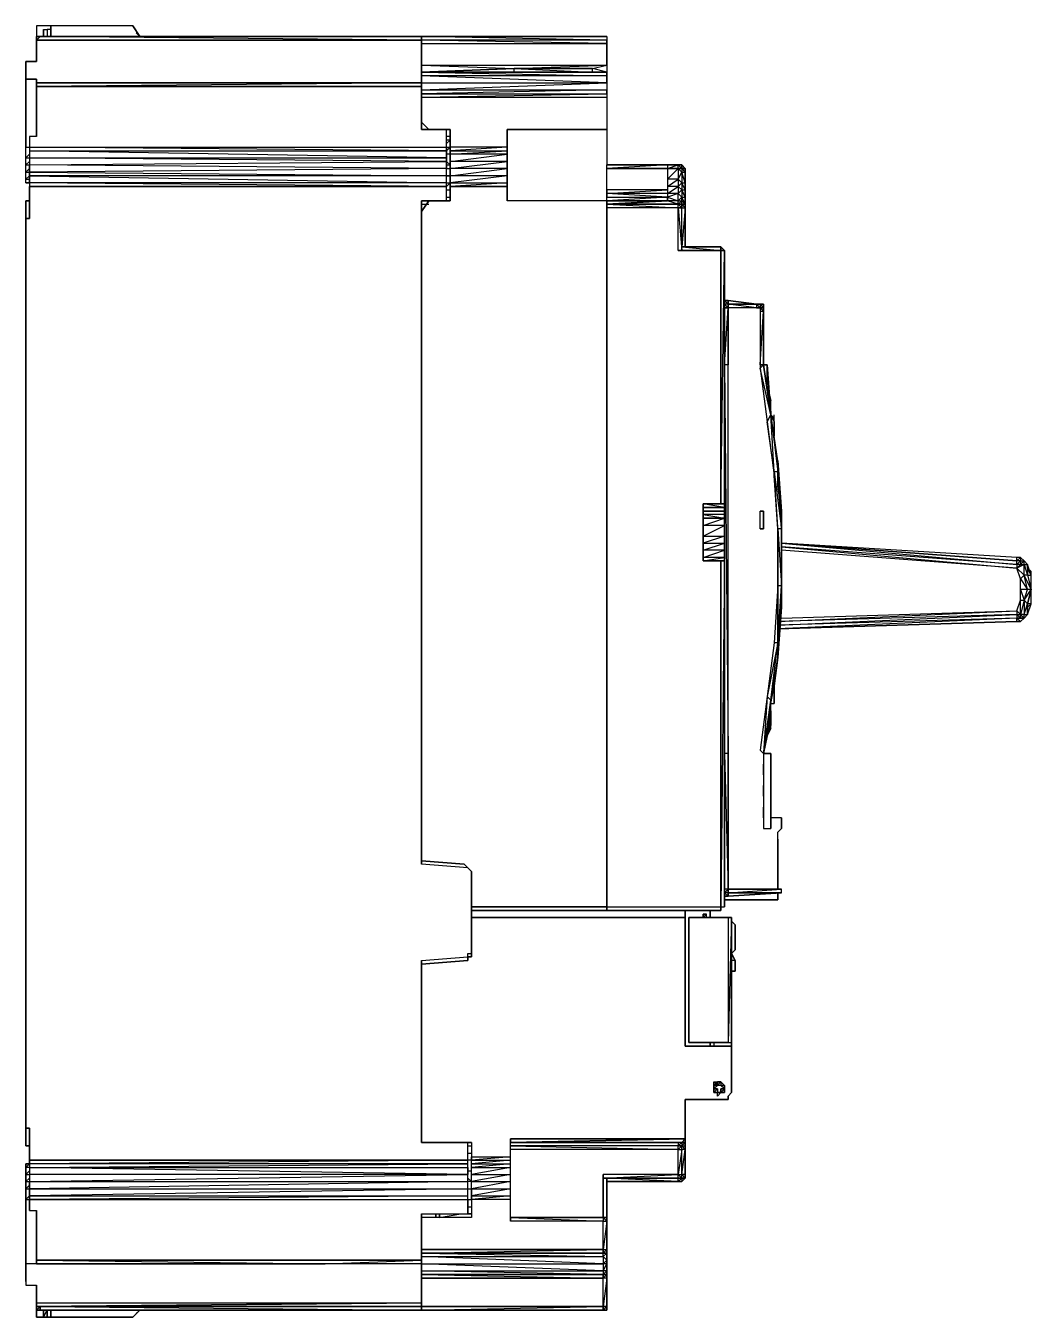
# Model space of a CAD drawing. Extents: x 0 to 125, y 0 to 161.
import ezdxf

# ---------------------------------------------------------------- set-up
doc = ezdxf.new("R2010")
doc.units = 0

# ---------------------------------------------------------------- blocks, each defined once
blk = doc.blocks.new('cvs-2')
at = {"flags": 128}
for points in [[(-24184.15, 27772.13), (-24184.15, 27772.58), (-24185.93, 27772.58), (-24185.93, 27771.24), (-24185.04, 27771.24), (-24185.04, 27772.13), (-24184.6, 27772.13)], [(-24173.94, 27772.58), (-24184.15, 27772.58), (-24185.93, 27772.58), (-24185.93, 27771.24), (-24185.93, 27770.8), (-24185.93, 27770.36)], [(-24173.94, 27772.58), (-24184.15, 27772.58), (-24184.15, 27772.13), (-24184.6, 27772.13), (-24184.6, 27771.24)], [(-24185.49, 27771.24), (-24185.93, 27770.8), (-24185.49, 27771.24), (-24185.93, 27771.24), (-24185.93, 27770.8), (-24185.93, 27768.14), (-24187.26, 27768.14), (-24187.26, 27765.91), (-24185.93, 27765.91), (-24185.93, 27765.47), (-24185.93, 27765.03), (-24185.93, 27758.78)], [(-24137.93, 27771.24), (-24137.93, 27759.67), (-24137.04, 27759.67), (-24137.93, 27759.67), (-24137.93, 27765.03), (-24185.93, 27765.03), (-24185.93, 27758.78), (-24186.82, 27758.78), (-24186.82, 27757.45), (-24186.82, 27757), (-24186.82, 27756.11), (-24186.82, 27755.23), (-24186.82, 27754.34), (-24186.82, 27753.89), (-24186.82, 27753), (-24186.82, 27752.56), (-24186.82, 27748.56), (-24186.82, 27752.56), (-24161.05, 27752.56)], [(-24185.93, 27770.8), (-24137.93, 27770.8), (-24185.49, 27771.24)], [(-24185.93, 27770.36), (-24185.93, 27770.8), (-24185.93, 27771.24)], [(-24137.93, 27770.8), (-24137.93, 27771.24), (-24185.49, 27771.24), (-24137.93, 27771.24), (-24185.49, 27771.24), (-24137.93, 27771.24), (-24185.49, 27771.24)], [(-24137.93, 27770.36), (-24137.93, 27767.69), (-24114.83, 27767.69), (-24114.83, 27770.36), (-24114.83, 27770.8), (-24137.93, 27770.8), (-24137.93, 27771.24), (-24114.83, 27771.24), (-24114.83, 27770.8), (-24114.83, 27770.36), (-24114.83, 27767.69), (-24114.83, 27766.8), (-24114.83, 27766.36), (-24114.83, 27765.47), (-24114.83, 27764.58), (-24114.83, 27764.11), (-24114.83, 27763.67), (-24114.83, 27759.67), (-24114.83, 27755.23)], [(-24137.93, 27771.24), (-24137.93, 27770.8), (-24137.93, 27770.36), (-24137.93, 27767.69), (-24137.93, 27766.8), (-24126.38, 27767.25)], [(-24173.94, 27765.47), (-24185.93, 27765.47), (-24185.93, 27765.91), (-24187.26, 27765.91), (-24187.26, 27768.14), (-24185.93, 27768.14), (-24185.93, 27770.8), (-24137.93, 27770.8), (-24185.93, 27770.8)], [(-24137.93, 27770.8), (-24137.93, 27765.47), (-24149.95, 27765.47), (-24161.94, 27765.47), (-24185.93, 27765.47), (-24173.94, 27765.47), (-24161.94, 27765.47)], [(-24137.93, 27767.69), (-24126.38, 27767.25), (-24114.83, 27767.69)], [(-24137.93, 27767.69), (-24137.93, 27766.8)], [(-24126.38, 27767.25), (-24116.6, 27767.25), (-24114.83, 27767.69), (-24114.83, 27766.8), (-24116.6, 27767.25)], [(-24187.26, 27753), (-24187.26, 27753.45), (-24187.26, 27754.34), (-24187.26, 27755.23), (-24187.26, 27756.11), (-24187.26, 27757.45), (-24187.26, 27766.8), (-24187.26, 27767.25)], [(-24187.26, 27767.25), (-24187.26, 27766.8), (-24187.26, 27757.45)], [(-24137.93, 27766.8), (-24114.83, 27766.36), (-24114.83, 27766.8), (-24116.6, 27766.8), (-24126.38, 27766.8), (-24126.38, 27767.25)], [(-24114.83, 27765.47), (-24114.83, 27766.36), (-24137.93, 27766.36), (-24137.93, 27766.8), (-24137.93, 27766.36), (-24137.93, 27765.47), (-24137.93, 27764.58), (-24114.83, 27765.47), (-24114.83, 27764.58)], [(-24126.38, 27767.25), (-24116.6, 27767.25)], [(-24185.93, 27765.03), (-24137.93, 27765.03), (-24137.93, 27765.47)], [(-24149.95, 27765.47), (-24185.93, 27765.47), (-24137.93, 27765.47)], [(-24137.93, 27765.47), (-24137.93, 27764.58), (-24137.93, 27764.11)], [(-24137.93, 27764.11), (-24114.83, 27764.11), (-24114.83, 27764.58)], [(-24137.93, 27760.56), (-24137.93, 27763.67), (-24114.83, 27763.67)], [(-24186.82, 27629.82), (-24187.26, 27629.37), (-24187.26, 27630.26), (-24187.26, 27630.71), (-24186.82, 27630.71), (-24187.26, 27630.71), (-24186.82, 27630.71), (-24187.26, 27630.71), (-24187.26, 27630.26), (-24186.82, 27630.71), (-24186.82, 27630.26), (-24132.15, 27630.71), (-24186.82, 27630.71), (-24186.82, 27631.15), (-24132.15, 27631.15), (-24186.82, 27631.15), (-24186.82, 27635.15), (-24187.26, 27635.15), (-24187.26, 27632.93), (-24186.82, 27632.93), (-24187.26, 27632.93), (-24187.26, 27635.15), (-24187.26, 27692.06), (-24187.26, 27716.97), (-24187.26, 27748.56), (-24186.82, 27748.56), (-24187.26, 27748.56), (-24187.26, 27750.78), (-24186.82, 27750.78), (-24187.26, 27750.78), (-24187.26, 27748.56), (-24187.26, 27716.97), (-24187.26, 27692.06), (-24187.26, 27635.15), (-24186.82, 27635.15), (-24186.82, 27631.15), (-24132.15, 27631.15), (-24132.15, 27633.37), (-24136.15, 27633.37), (-24137.93, 27633.37), (-24137.93, 27656.05), (-24132.15, 27656.5), (-24132.15, 27656.94), (-24131.71, 27656.94), (-24131.71, 27667.16), (-24132.15, 27667.6), (-24137.93, 27668.05), (-24137.93, 27750.78), (-24137.93, 27749.45), (-24137.93, 27668.49), (-24137.93, 27668.05), (-24137.93, 27668.49), (-24132.6, 27668.05), (-24137.93, 27668.49), (-24137.93, 27749.45), (-24137.04, 27750.78), (-24134.37, 27750.78), (-24134.37, 27752.56), (-24127.26, 27752.56), (-24127.26, 27753), (-24134.37, 27752.56), (-24134.37, 27753), (-24127.26, 27753), (-24127.26, 27753.89), (-24134.37, 27753.89), (-24127.26, 27754.78), (-24127.26, 27753.89), (-24127.26, 27754.78), (-24134.37, 27754.78), (-24127.26, 27755.67), (-24127.26, 27754.78), (-24127.26, 27755.67), (-24134.37, 27755.67), (-24127.26, 27756.56), (-24127.26, 27755.67), (-24127.26, 27756.56), (-24134.37, 27756.56), (-24127.26, 27757), (-24127.26, 27756.56), (-24127.26, 27757), (-24127.26, 27757.45), (-24127.26, 27759.67), (-24127.26, 27750.78), (-24127.26, 27752.56), (-24134.37, 27752.56), (-24127.26, 27752.56), (-24127.26, 27753), (-24127.26, 27753.89), (-24134.37, 27753), (-24134.37, 27753.89), (-24134.37, 27754.78), (-24134.37, 27755.67), (-24134.37, 27756.56), (-24134.37, 27757), (-24127.26, 27757), (-24127.26, 27757.45), (-24134.37, 27757), (-24134.37, 27757.45), (-24134.37, 27757), (-24134.37, 27756.56), (-24134.82, 27756.56)], [(-24137.93, 27760.56), (-24137.04, 27759.67), (-24134.37, 27759.67), (-24134.37, 27757.45)], [(-24137.93, 27750.78), (-24134.82, 27750.78), (-24136.15, 27750.78), (-24134.82, 27750.78), (-24134.82, 27752.56), (-24134.82, 27753), (-24134.82, 27753.89), (-24134.82, 27754.78), (-24134.82, 27755.67), (-24134.82, 27756.11), (-24134.82, 27757), (-24134.82, 27757.45), (-24134.82, 27759.67)], [(-24134.82, 27757.45), (-24134.82, 27759.67), (-24136.15, 27759.67)], [(-24127.26, 27759.67), (-24114.83, 27759.67), (-24114.83, 27755.23)], [(-24186.82, 27758.78), (-24186.82, 27757.45)], [(-24134.37, 27758.78), (-24134.82, 27758.78)], [(-24134.82, 27757.89), (-24134.37, 27758.34), (-24134.82, 27758.34)], [(-24186.82, 27756.56), (-24187.26, 27756.11), (-24187.26, 27757.45), (-24186.82, 27757.45)], [(-24186.82, 27757.45), (-24186.82, 27757)], [(-24186.82, 27757), (-24186.82, 27756.11)], [(-24134.82, 27757.45), (-24134.37, 27757.45), (-24134.82, 27757)], [(-24134.37, 27756.56), (-24134.37, 27755.67), (-24134.37, 27754.78), (-24134.37, 27753.89), (-24134.37, 27753), (-24134.37, 27752.56), (-24134.37, 27750.78)], [(-24186.82, 27755.67), (-24187.26, 27755.23), (-24187.26, 27756.11), (-24186.82, 27756.11)], [(-24186.82, 27754.78), (-24187.26, 27754.34), (-24187.26, 27755.23), (-24186.82, 27755.23)], [(-24186.82, 27756.11), (-24186.82, 27755.23)], [(-24186.82, 27753.89), (-24186.82, 27754.34), (-24134.82, 27753.89), (-24134.82, 27754.78), (-24186.82, 27754.34), (-24186.82, 27755.23)], [(-24134.82, 27755.23), (-24134.37, 27755.23), (-24134.82, 27755.67)], [(-24114.83, 27662.27), (-24114.83, 27662.72), (-24114.83, 27749.89), (-24114.83, 27750.34), (-24114.83, 27750.78), (-24114.83, 27751.23), (-24114.83, 27751.67), (-24114.83, 27752.12), (-24114.83, 27754.78), (-24114.83, 27755.23), (-24107.27, 27755.23), (-24114.83, 27754.78)], [(-24107.27, 27752.12), (-24114.83, 27752.12), (-24114.83, 27754.78), (-24114.83, 27755.23), (-24107.27, 27755.23), (-24114.83, 27755.23)], [(-24107.27, 27755.23), (-24107.27, 27754.78), (-24107.27, 27753.45), (-24107.27, 27752.56), (-24107.27, 27751.67), (-24107.27, 27751.23), (-24107.27, 27750.78)], [(-24107.27, 27754.78), (-24105.94, 27754.78), (-24105.94, 27755.23)], [(-24105.05, 27745.01), (-24100.61, 27745.01), (-24105.5, 27745.01), (-24100.61, 27744.56), (-24105.94, 27744.56), (-24105.5, 27744.56), (-24105.5, 27745.01), (-24105.5, 27749.89), (-24105.05, 27749.89), (-24105.5, 27745.01), (-24105.05, 27745.01), (-24105.05, 27749.89), (-24105.05, 27745.01), (-24105.05, 27749.89), (-24105.05, 27750.34), (-24105.05, 27750.78), (-24105.05, 27751.67), (-24105.05, 27752.56), (-24105.05, 27753.45), (-24105.05, 27754.34), (-24105.05, 27754.78), (-24105.5, 27755.23)], [(-24105.05, 27754.34), (-24105.5, 27754.78), (-24105.5, 27755.23)], [(-24105.5, 27754.78), (-24105.5, 27755.23)], [(-24105.05, 27754.78), (-24105.5, 27755.23)], [(-24186.82, 27753.89), (-24187.26, 27753.45), (-24187.26, 27754.34), (-24186.82, 27754.34)], [(-24187.26, 27753), (-24187.26, 27753.45), (-24186.82, 27753.45)], [(-24134.82, 27752.56), (-24134.82, 27753), (-24186.82, 27753), (-24186.82, 27753.89)], [(-24134.82, 27754.78), (-24134.37, 27754.78)], [(-24107.27, 27754.78), (-24107.27, 27753.45), (-24105.94, 27754.78), (-24105.94, 27753.45), (-24107.27, 27753.45), (-24107.27, 27752.56), (-24105.94, 27753.45), (-24105.94, 27752.56), (-24107.27, 27752.56), (-24107.27, 27751.67), (-24114.83, 27751.67), (-24107.27, 27752.12)], [(-24105.05, 27754.34), (-24105.05, 27753), (-24105.5, 27754.34), (-24105.05, 27754.34), (-24105.5, 27754.78), (-24105.94, 27754.78)], [(-24105.05, 27754.34), (-24105.05, 27754.78)], [(-24161.05, 27752.56), (-24186.82, 27752.56)], [(-24136.15, 27633.37), (-24137.93, 27633.37), (-24137.93, 27656.05), (-24132.15, 27656.5), (-24132.15, 27656.94), (-24131.71, 27656.94), (-24131.71, 27667.16), (-24132.15, 27667.6), (-24137.93, 27668.05), (-24137.93, 27750.78), (-24134.82, 27750.78), (-24134.82, 27752.56)], [(-24134.82, 27753), (-24134.37, 27753), (-24134.82, 27752.56)], [(-24134.82, 27752.12), (-24134.37, 27752.12)], [(-24114.83, 27750.78), (-24114.83, 27662.72), (-24114.83, 27662.27), (-24131.71, 27662.27), (-24131.71, 27662.72), (-24131.71, 27667.16), (-24131.71, 27662.72), (-24114.83, 27662.72), (-24114.83, 27750.78), (-24127.26, 27750.78), (-24127.26, 27752.56)], [(-24114.83, 27752.12), (-24114.83, 27751.67)], [(-24107.27, 27751.23), (-24114.83, 27751.67), (-24114.83, 27751.23)], [(-24107.27, 27751.67), (-24105.94, 27752.56), (-24105.94, 27751.67), (-24107.27, 27751.67), (-24107.27, 27751.23)], [(-24134.37, 27750.78), (-24137.04, 27750.78), (-24137.93, 27749.45)], [(-24137.93, 27750.34), (-24137.04, 27750.34)], [(-24134.82, 27751.23), (-24134.37, 27751.23)], [(-24114.83, 27750.78), (-24127.26, 27750.78)], [(-24105.94, 27749.89), (-24105.94, 27750.34), (-24114.83, 27750.34)], [(-24114.83, 27749.89), (-24114.83, 27750.34), (-24105.94, 27749.89), (-24105.5, 27749.89), (-24105.5, 27750.34)], [(-24105.94, 27750.34), (-24105.94, 27750.78), (-24107.27, 27750.78), (-24107.27, 27751.23)], [(-24105.5, 27750.78), (-24105.05, 27750.34), (-24105.5, 27751.23), (-24105.05, 27751.23), (-24105.05, 27750.34)], [(-24105.5, 27750.34), (-24105.05, 27750.34), (-24105.05, 27749.89), (-24105.05, 27745.01)], [(-24105.94, 27744.56), (-24105.94, 27749.89), (-24114.83, 27749.89), (-24114.83, 27662.72)], [(-24114.83, 27662.27), (-24114.83, 27662.72), (-24100.61, 27662.72), (-24100.61, 27705.86), (-24102.83, 27705.86), (-24102.83, 27712.97), (-24100.61, 27712.97), (-24100.61, 27744.56)], [(-24102.83, 27705.86), (-24100.61, 27705.86), (-24100.17, 27705.86), (-24100.17, 27712.97), (-24100.17, 27744.56), (-24100.61, 27745.01), (-24100.61, 27744.56), (-24100.61, 27745.01), (-24105.05, 27745.01), (-24100.61, 27745.01), (-24105.05, 27745.01), (-24100.61, 27745.01), (-24100.17, 27744.56), (-24100.61, 27744.56)], [(-24099.72, 27737.87), (-24099.72, 27738.32), (-24100.17, 27738.32)], [(-24100.17, 27730.32), (-24100.17, 27737.43)], [(-24096.17, 27737.87), (-24099.72, 27737.87), (-24096.17, 27737.87), (-24099.72, 27738.32), (-24096.17, 27737.87), (-24095.72, 27737.87), (-24096.17, 27737.87), (-24095.72, 27737.87), (-24095.72, 27737.43)], [(-24096.17, 27737.43), (-24099.72, 27737.43)], [(-24095.72, 27737.43), (-24096.17, 27737.87), (-24095.72, 27737.87)], [(-24095.28, 27737.43), (-24095.72, 27737.87)], [(-24095.28, 27737.43), (-24095.28, 27736.99)], [(-24095.72, 27736.99), (-24095.72, 27730.32), (-24095.72, 27729.88), (-24094.84, 27723.21), (-24093.95, 27716.52), (-24093.5, 27709.42), (-24093.5, 27702.75), (-24093.95, 27695.64), (-24094.84, 27688.95), (-24095.72, 27682.29), (-24095.28, 27681.85), (-24095.28, 27672.52)], [(-24095.28, 27730.32), (-24095.72, 27730.32), (-24095.28, 27736.99)], [(-24099.72, 27664.5), (-24099.72, 27664.94), (-24099.72, 27664.5), (-24100.17, 27664.5), (-24099.72, 27664.94), (-24100.17, 27664.94), (-24100.17, 27681.85), (-24099.72, 27664.94), (-24099.72, 27681.85), (-24100.17, 27681.85), (-24100.17, 27730.32), (-24100.17, 27718.33)], [(-24093.5, 27702.75), (-24093.5, 27709.42), (-24093.5, 27709.86), (-24093.95, 27716.52), (-24093.95, 27716.97), (-24094.84, 27723.21), (-24094.39, 27724.1), (-24095.72, 27729.88)], [(-24094.39, 27724.1), (-24095.28, 27730.32)], [(-24094.39, 27724.1), (-24094.84, 27727.66), (-24094.84, 27730.32)], [(-24094.39, 27724.1), (-24094.84, 27730.32)], [(-24094.39, 27724.55), (-24094.39, 27725.88)], [(-24094.39, 27724.1), (-24094.39, 27724.55)], [(-24093.95, 27723.66), (-24094.39, 27724.1), (-24093.95, 27723.21)], [(-24093.5, 27716.97), (-24093.5, 27718.33), (-24094.39, 27724.1)], [(-24093.95, 27721.88), (-24093.95, 27723.21), (-24093.95, 27724.1)], [(-24093.5, 27718.33), (-24093.95, 27721.44), (-24093.95, 27723.21), (-24093.95, 27721.88)], [(-24102.83, 27712.53), (-24100.17, 27712.53), (-24100.17, 27712.97)], [(-24102.83, 27708.08), (-24102.83, 27707.2), (-24100.17, 27708.08), (-24100.17, 27707.2), (-24102.83, 27707.2), (-24102.83, 27706.31), (-24100.17, 27707.2), (-24100.17, 27706.31), (-24102.83, 27706.31), (-24102.83, 27705.86), (-24100.17, 27706.31), (-24100.17, 27705.86), (-24102.83, 27705.86), (-24102.83, 27712.97)], [(-24100.17, 27711.64), (-24100.17, 27712.08), (-24102.83, 27712.08), (-24100.17, 27712.08), (-24100.17, 27712.53), (-24102.83, 27712.53), (-24100.17, 27712.53)], [(-24102.83, 27712.08), (-24100.17, 27712.08)], [(-24095.72, 27709.86), (-24095.72, 27712.08)], [(-24095.28, 27712.08), (-24095.28, 27709.86)], [(-24095.28, 27709.86), (-24095.28, 27712.08)], [(-24102.83, 27705.86), (-24102.83, 27706.31), (-24102.83, 27707.2), (-24102.83, 27708.08), (-24102.83, 27708.97), (-24102.83, 27709.42), (-24102.83, 27709.86), (-24102.83, 27710.75), (-24102.83, 27711.19)], [(-24102.83, 27708.97), (-24100.17, 27708.97), (-24100.17, 27710.3)], [(-24100.17, 27710.3), (-24100.17, 27711.19)], [(-24062.82, 27705.86), (-24063.27, 27706.31), (-24063.71, 27706.31), (-24093.06, 27708.08), (-24063.71, 27705.42), (-24093.06, 27707.64), (-24063.71, 27704.97), (-24093.06, 27707.2)], [(-24063.27, 27706.31), (-24063.71, 27706.31), (-24093.06, 27708.08)], [(-24114.83, 27662.72), (-24100.61, 27662.72), (-24100.17, 27662.72), (-24100.17, 27705.86), (-24100.17, 27662.72)], [(-24100.17, 27705.86), (-24100.61, 27705.86)], [(-24063.71, 27705.42), (-24063.71, 27705.86), (-24063.71, 27706.31)], [(-24063.27, 27705.86), (-24063.71, 27705.86), (-24063.27, 27706.31), (-24063.27, 27705.86), (-24062.82, 27705.86), (-24063.27, 27706.31), (-24062.82, 27705.86)], [(-24063.71, 27705.42), (-24063.27, 27705.86), (-24063.27, 27705.42), (-24062.82, 27705.42), (-24063.71, 27704.97), (-24062.82, 27704.09), (-24062.82, 27705.42), (-24062.38, 27705.42), (-24062.82, 27705.86)], [(-24062.82, 27700.98), (-24062.38, 27702.31), (-24062.82, 27704.09), (-24063.27, 27703.64), (-24062.38, 27702.31), (-24063.27, 27702.31), (-24062.82, 27700.98), (-24062.82, 27699.2), (-24063.27, 27699.2), (-24063.27, 27698.75), (-24062.82, 27698.75), (-24063.71, 27698.75), (-24063.27, 27698.75), (-24063.71, 27699.2), (-24063.27, 27699.2), (-24063.71, 27699.64), (-24063.27, 27700.98), (-24063.27, 27702.31), (-24063.27, 27703.64), (-24063.71, 27704.97)], [(-24063.27, 27698.75), (-24063.27, 27699.2), (-24062.82, 27698.75), (-24063.27, 27698.31), (-24062.82, 27698.75), (-24062.82, 27699.2), (-24062.38, 27699.2), (-24062.38, 27699.64), (-24062.38, 27700.09), (-24061.93, 27700.53), (-24061.93, 27701.86), (-24061.93, 27702.31), (-24061.93, 27702.75), (-24061.93, 27704.09), (-24061.93, 27704.53), (-24062.38, 27704.97), (-24062.38, 27705.42)], [(-24062.38, 27704.09), (-24061.93, 27704.09), (-24062.38, 27705.42), (-24062.38, 27704.09), (-24061.93, 27702.31), (-24062.38, 27700.53)], [(-24062.38, 27699.2), (-24062.38, 27700.09), (-24061.93, 27700.53), (-24061.93, 27702.31), (-24061.93, 27704.09), (-24062.38, 27704.97), (-24062.38, 27705.42)], [(-24062.38, 27700.53), (-24061.93, 27702.31), (-24062.82, 27704.09)], [(-24061.93, 27700.53), (-24061.93, 27700.98), (-24061.93, 27701.86), (-24061.93, 27702.31), (-24061.93, 27702.75), (-24061.93, 27703.64), (-24061.93, 27704.09), (-24061.93, 27704.53)], [(-24093.5, 27695.64), (-24093.5, 27702.75), (-24093.5, 27695.64), (-24093.5, 27693.84), (-24094.39, 27688.51), (-24093.5, 27695.64), (-24093.95, 27695.64)], [(-24062.82, 27699.2), (-24062.38, 27700.53), (-24062.82, 27700.98), (-24061.93, 27702.31), (-24062.38, 27702.31)], [(-24063.71, 27698.31), (-24063.71, 27698.75), (-24093.5, 27697.42)], [(-24093.06, 27698.75), (-24063.71, 27699.64), (-24063.27, 27699.2)], [(-24063.71, 27698.75), (-24063.27, 27698.31), (-24063.71, 27698.31), (-24063.27, 27698.31), (-24062.82, 27698.75), (-24062.38, 27699.2), (-24062.38, 27699.64)], [(-24094.39, 27688.51), (-24093.5, 27695.64), (-24094.84, 27688.95)], [(-24094.39, 27686.73), (-24094.39, 27687.18), (-24094.39, 27687.62), (-24094.39, 27688.07), (-24093.5, 27693.84), (-24093.95, 27690.29)], [(-24094.39, 27685.4), (-24094.84, 27684.07), (-24094.39, 27684.96), (-24094.84, 27684.07), (-24094.84, 27684.96), (-24094.84, 27684.07), (-24094.39, 27688.07), (-24093.95, 27690.29), (-24093.95, 27688.07)], [(-24094.39, 27687.18), (-24094.39, 27687.62), (-24094.39, 27688.07), (-24093.95, 27688.07), (-24093.95, 27688.51)], [(-24094.39, 27685.85), (-24094.84, 27684.07), (-24094.39, 27686.73), (-24094.84, 27684.07)], [(-24094.84, 27684.96), (-24094.39, 27684.96), (-24094.39, 27685.4), (-24094.39, 27685.85), (-24094.39, 27686.73)], [(-24094.39, 27684.96), (-24094.84, 27684.96)], [(-24099.72, 27681.85), (-24100.17, 27681.85)], [(-24099.72, 27681.85), (-24099.72, 27673.41)], [(-24095.72, 27682.29), (-24095.28, 27681.85), (-24094.39, 27681.85)], [(-24095.28, 27680.07), (-24095.28, 27680.51), (-24095.28, 27679.18)], [(-24095.28, 27676.52), (-24095.28, 27677.85)], [(-24093.06, 27664.94), (-24093.5, 27664.94), (-24093.5, 27672.05), (-24093.06, 27672.52), (-24093.06, 27673.85), (-24093.5, 27673.85), (-24094.39, 27673.85), (-24094.39, 27672.52)], [(-24093.06, 27673.85), (-24093.5, 27673.85), (-24094.39, 27673.85)], [(-24093.06, 27672.52), (-24093.06, 27673.85)], [(-24095.28, 27672.52), (-24094.39, 27672.52)], [(-24093.06, 27664.94), (-24093.5, 27664.94), (-24093.5, 27672.05), (-24093.06, 27672.52)], [(-24100.17, 27663.61), (-24100.17, 27664.05), (-24099.72, 27664.05), (-24093.06, 27664.5), (-24093.06, 27664.94)], [(-24093.06, 27664.5), (-24099.72, 27664.5), (-24093.06, 27664.94)], [(-24099.72, 27664.94), (-24099.72, 27664.5), (-24099.72, 27664.05)], [(-24093.06, 27664.5), (-24093.06, 27664.94)], [(-24100.17, 27663.61), (-24100.17, 27664.05), (-24100.17, 27664.5)], [(-24099.72, 27664.05), (-24093.06, 27664.5)], [(-24137.04, 27633.37), (-24137.93, 27633.37), (-24137.93, 27655.61), (-24137.93, 27656.05), (-24137.93, 27655.61), (-24132.15, 27656.05), (-24132.15, 27656.5), (-24131.71, 27656.5), (-24131.71, 27661.39), (-24131.71, 27662.27), (-24131.71, 27661.39), (-24105.05, 27661.39), (-24105.05, 27662.27), (-24105.05, 27645.37), (-24105.05, 27661.39)], [(-24102.83, 27661.39), (-24102.83, 27661.83), (-24102.39, 27661.83)], [(-24102.83, 27661.39), (-24102.83, 27661.83), (-24102.83, 27661.39), (-24102.39, 27661.83)], [(-24102.39, 27661.39), (-24102.39, 27661.83), (-24102.83, 27661.83)], [(-24100.61, 27662.72), (-24100.61, 27662.27)], [(-24105.05, 27661.39), (-24131.71, 27661.39), (-24131.71, 27656.5), (-24132.15, 27656.5), (-24132.15, 27656.05)], [(-24104.61, 27645.81), (-24099.72, 27645.81), (-24099.28, 27645.81), (-24099.28, 27661.39), (-24099.72, 27661.39)], [(-24104.61, 27661.39), (-24099.72, 27661.39)], [(-24104.61, 27661.39), (-24104.61, 27645.81)], [(-24099.28, 27661.39), (-24099.72, 27661.39)], [(-24099.28, 27661.39), (-24099.28, 27660.05), (-24099.28, 27659.61), (-24099.28, 27658.28), (-24099.28, 27657.83), (-24099.28, 27656.5)], [(-24099.28, 27656.5), (-24099.28, 27656.94), (-24099.28, 27656.05), (-24099.28, 27654.28)], [(-24132.15, 27656.05), (-24137.93, 27655.61)], [(-24137.93, 27655.61), (-24137.93, 27633.37), (-24131.71, 27633.37), (-24131.71, 27631.59), (-24126.82, 27631.59), (-24126.82, 27633.82), (-24105.05, 27633.82), (-24105.05, 27638.7)], [(-24099.28, 27656.05), (-24099.28, 27654.28), (-24099.28, 27654.72)], [(-24099.28, 27654.72), (-24099.28, 27656.05)], [(-24099.28, 27654.72), (-24099.28, 27656.05)], [(-24099.28, 27654.28), (-24099.28, 27654.72)], [(-24099.28, 27654.28), (-24099.28, 27645.81), (-24099.28, 27645.37)], [(-24101.5, 27645.81), (-24101.5, 27645.37)], [(-24101.5, 27645.81), (-24101.5, 27645.37)], [(-24100.17, 27639.59), (-24100.61, 27639.59), (-24101.05, 27639.15), (-24101.05, 27639.59), (-24101.5, 27639.59), (-24101.5, 27640.04), (-24101.5, 27640.48), (-24101.05, 27640.92), (-24100.61, 27640.92), (-24100.17, 27640.48), (-24100.17, 27640.04), (-24100.17, 27640.48), (-24100.61, 27640.92)], [(-24101.5, 27640.04), (-24101.5, 27640.48), (-24101.05, 27640.92), (-24100.61, 27640.92), (-24100.17, 27640.48), (-24100.17, 27640.04)], [(-24101.5, 27640.48), (-24101.5, 27640.92), (-24101.05, 27640.92), (-24100.61, 27640.92), (-24100.17, 27640.48), (-24100.17, 27640.04), (-24100.17, 27640.48), (-24100.61, 27640.48)], [(-24101.05, 27639.59), (-24100.61, 27639.59), (-24100.61, 27640.04), (-24100.17, 27640.04), (-24100.61, 27640.48), (-24101.05, 27640.48), (-24100.61, 27640.92), (-24101.05, 27640.92), (-24101.05, 27640.48), (-24101.5, 27640.48), (-24101.5, 27640.04), (-24101.5, 27639.59), (-24101.05, 27639.59), (-24100.61, 27639.59), (-24100.17, 27639.59), (-24100.17, 27640.04)], [(-24100.17, 27639.59), (-24100.61, 27639.59), (-24101.05, 27639.15), (-24101.05, 27639.59), (-24101.5, 27639.59), (-24101.5, 27640.04)], [(-24101.5, 27640.04), (-24101.5, 27639.59)], [(-24100.17, 27640.48), (-24100.17, 27640.04), (-24100.61, 27640.04), (-24100.61, 27639.59)], [(-24100.61, 27639.59), (-24100.17, 27640.04), (-24100.17, 27639.59)], [(-24186.82, 27624.9), (-24186.82, 27626.26), (-24132.15, 27626.26), (-24132.15, 27626.71), (-24132.15, 27627.6), (-24132.15, 27628.49), (-24132.15, 27629.37), (-24132.15, 27630.26), (-24132.15, 27630.71), (-24132.15, 27631.15), (-24132.15, 27633.37)], [(-24137.04, 27633.37), (-24137.93, 27633.37), (-24131.71, 27633.37), (-24132.15, 27633.37)], [(-24136.15, 27633.37), (-24135.71, 27633.37)], [(-24135.71, 27633.37), (-24136.15, 27633.37)], [(-24132.15, 27632.93), (-24131.71, 27632.93)], [(-24131.71, 27633.37), (-24131.71, 27631.59), (-24131.71, 27631.15)], [(-24126.82, 27626.26), (-24126.82, 27626.71), (-24126.82, 27627.6), (-24126.82, 27628.49), (-24126.82, 27629.37), (-24126.82, 27630.26), (-24126.82, 27630.71), (-24126.82, 27631.15), (-24126.82, 27631.59), (-24126.82, 27633.82)], [(-24126.82, 27633.37), (-24105.5, 27633.37)], [(-24126.82, 27633.37), (-24105.94, 27633.37), (-24105.5, 27633.37)], [(-24126.82, 27633.37), (-24105.94, 27633.37), (-24105.94, 27632.93), (-24126.82, 27632.93), (-24105.94, 27632.48), (-24105.94, 27632.93), (-24126.82, 27632.93)], [(-24105.94, 27628.49), (-24105.94, 27628.93), (-24105.94, 27629.37), (-24105.94, 27632.48), (-24126.82, 27632.48)], [(-24105.94, 27633.37), (-24105.5, 27633.37)], [(-24105.94, 27629.37), (-24105.5, 27628.93), (-24105.5, 27629.37), (-24105.05, 27628.93), (-24105.05, 27629.37), (-24105.05, 27632.48), (-24105.05, 27633.37), (-24105.05, 27632.93)], [(-24105.94, 27632.93), (-24105.5, 27632.93), (-24105.94, 27632.48), (-24105.5, 27632.48), (-24105.5, 27632.93), (-24105.05, 27632.93)], [(-24105.5, 27633.37), (-24105.05, 27633.37), (-24105.05, 27633.82)], [(-24105.05, 27632.93), (-24105.05, 27633.37), (-24105.5, 27632.93), (-24105.05, 27632.48), (-24105.5, 27632.48)], [(-24105.05, 27629.37), (-24105.05, 27632.48), (-24105.05, 27633.37), (-24105.05, 27633.82)], [(-24186.82, 27631.15), (-24186.82, 27630.71), (-24186.82, 27630.26), (-24186.82, 27629.37), (-24186.82, 27628.49), (-24186.82, 27627.6), (-24186.82, 27626.71), (-24186.82, 27626.26), (-24186.82, 27624.9), (-24185.93, 27624.9), (-24185.93, 27618.69), (-24185.93, 27618.24), (-24187.26, 27618.24), (-24187.26, 27615.58), (-24185.93, 27615.58), (-24185.93, 27613.35), (-24137.93, 27613.35), (-24137.93, 27618.24), (-24149.95, 27618.24)], [(-24132.15, 27630.26), (-24132.15, 27630.71), (-24132.15, 27631.15), (-24186.82, 27630.71)], [(-24132.15, 27632.04), (-24131.71, 27632.04)], [(-24126.82, 27626.71), (-24126.82, 27627.6), (-24131.71, 27626.71), (-24131.71, 27627.6), (-24126.82, 27627.6), (-24126.82, 27628.49), (-24131.71, 27627.6), (-24131.71, 27628.49), (-24131.71, 27629.37), (-24131.71, 27630.26), (-24131.71, 27630.71), (-24131.71, 27631.15), (-24132.15, 27631.15)], [(-24131.71, 27627.6), (-24131.71, 27628.49), (-24126.82, 27628.49), (-24126.82, 27629.37), (-24131.71, 27628.49), (-24131.71, 27629.37), (-24126.82, 27629.37), (-24126.82, 27630.26), (-24131.71, 27629.37), (-24131.71, 27630.26), (-24126.82, 27630.26), (-24126.82, 27630.71), (-24131.71, 27630.26), (-24131.71, 27630.71), (-24126.82, 27630.71), (-24126.82, 27631.15), (-24131.71, 27630.71), (-24131.71, 27631.15), (-24126.82, 27631.15), (-24126.82, 27631.59), (-24131.71, 27631.15), (-24131.71, 27631.59)], [(-24186.82, 27630.26), (-24187.26, 27630.26), (-24187.26, 27629.37), (-24187.26, 27628.49), (-24187.26, 27627.6), (-24187.26, 27626.26), (-24187.26, 27617.35), (-24187.26, 27616.46)], [(-24186.82, 27628.93), (-24187.26, 27628.49), (-24187.26, 27629.37), (-24186.82, 27629.37)], [(-24186.82, 27630.26), (-24186.82, 27629.37)], [(-24132.15, 27626.26), (-24132.15, 27626.71), (-24186.82, 27626.26), (-24186.82, 27626.71), (-24132.15, 27626.71), (-24132.15, 27627.6), (-24186.82, 27626.71), (-24186.82, 27627.6), (-24132.15, 27627.6), (-24132.15, 27628.49), (-24186.82, 27627.6), (-24186.82, 27628.49), (-24132.15, 27628.49), (-24132.15, 27629.37)], [(-24132.15, 27629.82), (-24131.71, 27629.82)], [(-24105.05, 27629.37), (-24105.05, 27628.93), (-24105.5, 27628.49), (-24105.94, 27628.49), (-24105.5, 27628.49), (-24105.05, 27628.93), (-24105.5, 27628.93), (-24105.05, 27628.93)], [(-24186.82, 27628.04), (-24187.26, 27627.6), (-24187.26, 27628.49), (-24186.82, 27628.49)], [(-24132.15, 27628.93), (-24131.71, 27628.49), (-24132.15, 27628.49)], [(-24115.27, 27624.02), (-24114.83, 27624.02), (-24114.83, 27623.57), (-24114.83, 27624.02), (-24114.83, 27628.93)], [(-24114.83, 27616.46), (-24114.83, 27617.35), (-24114.83, 27617.8), (-24114.83, 27618.69), (-24114.83, 27619.57), (-24114.83, 27620.02), (-24114.83, 27623.57), (-24114.83, 27628.49)], [(-24114.83, 27628.49), (-24105.94, 27628.49)], [(-24186.82, 27626.71), (-24187.26, 27626.26), (-24187.26, 27627.6), (-24186.82, 27627.6)], [(-24187.26, 27616.46), (-24187.26, 27617.35), (-24187.26, 27626.26), (-24186.82, 27626.26)], [(-24132.15, 27627.6), (-24131.71, 27627.6), (-24131.71, 27626.71), (-24131.71, 27626.26)], [(-24132.15, 27626.26), (-24131.71, 27626.26)], [(-24131.71, 27626.26), (-24131.71, 27624.02)], [(-24114.83, 27624.02), (-24115.27, 27624.02), (-24126.82, 27624.02), (-24126.82, 27623.57), (-24126.82, 27626.26), (-24126.82, 27626.71)], [(-24185.93, 27624.9), (-24185.93, 27618.69), (-24137.93, 27618.69), (-24137.93, 27624.46)], [(-24137.93, 27618.24), (-24137.93, 27618.69), (-24137.93, 27624.46), (-24137.93, 27612.47), (-24137.93, 27624.46), (-24132.15, 27624.46)], [(-24136.15, 27624.02), (-24136.15, 27624.46)], [(-24135.71, 27624.02), (-24133.04, 27624.46)], [(-24132.15, 27625.35), (-24131.71, 27625.35)], [(-24131.71, 27624.02), (-24137.93, 27624.02), (-24137.93, 27620.02), (-24137.93, 27619.57), (-24137.93, 27619.13), (-24137.93, 27618.24), (-24137.93, 27617.35), (-24137.93, 27616.91), (-24137.93, 27616.46), (-24137.93, 27612.91), (-24137.93, 27612.47), (-24115.27, 27612.47)], [(-24115.27, 27624.02), (-24126.82, 27624.02), (-24115.27, 27623.57)], [(-24115.27, 27624.02), (-24115.27, 27623.57), (-24114.83, 27623.57), (-24115.27, 27620.02), (-24114.83, 27620.02), (-24114.83, 27623.57)], [(-24114.83, 27624.02), (-24115.27, 27624.02)], [(-24137.93, 27619.57), (-24137.93, 27620.02), (-24115.27, 27620.02), (-24137.93, 27620.02)], [(-24137.93, 27619.13), (-24137.93, 27619.57), (-24115.27, 27620.02), (-24115.27, 27619.57)], [(-24114.83, 27619.57), (-24114.83, 27620.02), (-24115.27, 27619.57), (-24114.83, 27620.02), (-24114.83, 27619.57), (-24115.27, 27619.57)], [(-24161.94, 27618.24), (-24173.94, 27618.24), (-24185.93, 27618.24), (-24187.26, 27618.24), (-24187.26, 27615.58), (-24185.93, 27615.58), (-24185.93, 27613.35), (-24185.93, 27612.91), (-24185.49, 27612.91), (-24185.93, 27612.91), (-24185.49, 27612.91), (-24185.49, 27612.47), (-24137.93, 27612.47), (-24137.93, 27612.91), (-24137.93, 27613.35), (-24137.93, 27618.24), (-24137.93, 27618.69), (-24185.93, 27618.69), (-24137.93, 27618.69)], [(-24185.93, 27618.69), (-24185.93, 27618.24)], [(-24137.93, 27619.13), (-24137.93, 27618.24)], [(-24137.93, 27618.24), (-24137.93, 27617.35)], [(-24137.93, 27617.35), (-24137.93, 27616.91), (-24137.93, 27616.46)], [(-24115.27, 27616.46), (-24137.93, 27616.46), (-24137.93, 27612.91), (-24115.27, 27612.91)], [(-24114.83, 27616.91), (-24114.83, 27616.46), (-24114.83, 27617.35), (-24114.83, 27616.46), (-24115.27, 27616.46)], [(-24114.83, 27612.47), (-24114.83, 27612.91), (-24114.83, 27616.46)], [(-24137.93, 27612.91), (-24137.93, 27613.35), (-24185.93, 27612.91), (-24137.93, 27613.35)], [(-24185.93, 27612.91), (-24185.93, 27613.35), (-24185.93, 27612.91), (-24185.93, 27612.47), (-24185.93, 27611.58), (-24184.15, 27611.58)], [(-24184.15, 27611.58), (-24185.93, 27611.58), (-24185.93, 27612.47), (-24185.93, 27612.91), (-24185.93, 27613.35)], [(-24185.49, 27612.91), (-24185.93, 27612.47), (-24185.49, 27612.47), (-24137.93, 27612.47), (-24115.27, 27612.91), (-24115.27, 27612.47)], [(-24185.49, 27612.47), (-24185.49, 27612.91)], [(-24185.04, 27612.47), (-24185.04, 27611.58), (-24184.6, 27612.47), (-24184.6, 27611.58)], [(-24184.15, 27611.58), (-24184.6, 27611.58), (-24185.04, 27611.58)], [(-24115.27, 27612.47), (-24137.93, 27612.47), (-24137.93, 27612.91), (-24115.27, 27612.91), (-24137.93, 27612.91)], [(-24114.83, 27612.91), (-24115.27, 27612.47)], [(-24115.27, 27612.47), (-24114.83, 27612.47), (-24114.83, 27612.91)]]:
    blk.add_lwpolyline(points, dxfattribs=at)
for points in [[(-24184.15, 27772.13), (-24184.15, 27772.58)], [(-24173.94, 27772.58), (-24173.05, 27771.24)], [(-24185.93, 27771.24), (-24185.49, 27771.24)], [(-24185.49, 27771.24), (-24137.93, 27771.24)], [(-24185.04, 27772.13), (-24185.04, 27771.24), (-24185.04, 27772.13)], [(-24185.04, 27772.13), (-24185.04, 27771.24)], [(-24184.15, 27772.13), (-24184.15, 27771.24)], [(-24184.15, 27771.24), (-24184.15, 27772.13)], [(-24173.49, 27771.69), (-24173.05, 27771.24), (-24173.49, 27771.69)], [(-24137.93, 27770.8), (-24137.93, 27771.24), (-24137.93, 27759.67), (-24137.93, 27765.03), (-24137.93, 27765.47)], [(-24137.93, 27771.24), (-24114.83, 27771.24), (-24114.83, 27770.8)], [(-24137.93, 27771.24), (-24114.83, 27771.24)], [(-24137.93, 27770.8), (-24185.93, 27770.8)], [(-24185.93, 27768.14), (-24185.93, 27770.36)], [(-24137.93, 27770.36), (-24114.83, 27770.36), (-24137.93, 27770.8)], [(-24187.26, 27767.25), (-24187.26, 27767.69)], [(-24137.93, 27766.8), (-24126.38, 27767.25)], [(-24137.93, 27766.8), (-24126.38, 27766.8), (-24114.83, 27766.8), (-24137.93, 27766.8)], [(-24114.83, 27765.47), (-24137.93, 27766.36), (-24137.93, 27765.47)], [(-24126.38, 27767.25), (-24116.6, 27766.8), (-24116.6, 27767.25)], [(-24126.38, 27767.25), (-24116.6, 27767.25)], [(-24185.93, 27758.78), (-24185.93, 27765.91)], [(-24185.93, 27765.03), (-24185.93, 27765.47), (-24137.93, 27765.47)], [(-24185.93, 27765.03), (-24137.93, 27765.03)], [(-24114.83, 27764.58), (-24137.93, 27764.11), (-24137.93, 27764.58)], [(-24114.83, 27763.67), (-24114.83, 27759.67), (-24127.26, 27759.67), (-24127.26, 27757.45), (-24134.37, 27757.45), (-24134.37, 27759.67), (-24137.04, 27759.67), (-24137.93, 27760.56), (-24137.93, 27763.67), (-24137.93, 27764.11), (-24137.93, 27763.67), (-24114.83, 27764.11)], [(-24186.82, 27757.45), (-24134.82, 27757.45), (-24134.82, 27757)], [(-24186.82, 27757), (-24134.82, 27757), (-24134.82, 27756.11)], [(-24186.82, 27756.11), (-24134.82, 27756.11), (-24134.82, 27755.67)], [(-24186.82, 27755.23), (-24134.82, 27755.67), (-24134.82, 27754.78)], [(-24114.83, 27755.23), (-24107.27, 27755.23)], [(-24107.27, 27755.23), (-24105.94, 27755.23)], [(-24107.27, 27754.78), (-24105.94, 27755.23), (-24107.27, 27755.23)], [(-24105.94, 27755.23), (-24105.5, 27755.23), (-24105.5, 27754.78), (-24105.05, 27754.78), (-24105.5, 27754.78), (-24105.5, 27755.23)], [(-24105.5, 27755.23), (-24105.94, 27755.23), (-24105.5, 27755.23)], [(-24105.94, 27755.23), (-24105.5, 27755.23), (-24105.5, 27754.78)], [(-24105.5, 27755.23), (-24105.5, 27754.78), (-24105.5, 27755.23)], [(-24186.82, 27753.89), (-24134.82, 27753), (-24134.82, 27753.89)], [(-24134.37, 27753.89), (-24134.82, 27753.89)], [(-24107.27, 27754.78), (-24114.83, 27754.78)], [(-24107.27, 27754.78), (-24105.94, 27754.78)], [(-24105.5, 27754.34), (-24105.94, 27754.78), (-24105.5, 27754.78), (-24105.5, 27754.34)], [(-24105.5, 27754.78), (-24105.94, 27754.78)], [(-24105.5, 27753), (-24105.94, 27753.45), (-24105.5, 27754.34), (-24105.5, 27753)], [(-24105.05, 27754.78), (-24105.05, 27754.34), (-24105.5, 27754.78)], [(-24105.05, 27754.78), (-24105.05, 27754.34)], [(-24105.05, 27751.23), (-24105.05, 27750.78), (-24105.05, 27750.34), (-24105.05, 27750.78), (-24105.05, 27751.67), (-24105.05, 27752.56), (-24105.05, 27753.45), (-24105.05, 27754.34), (-24105.05, 27753.45), (-24105.05, 27753), (-24105.05, 27752.56), (-24105.05, 27752.12), (-24105.05, 27751.67)], [(-24186.82, 27753), (-24187.26, 27753)], [(-24186.82, 27753), (-24187.26, 27753)], [(-24186.82, 27753), (-24186.82, 27752.56), (-24134.82, 27752.56)], [(-24161.05, 27752.56), (-24134.82, 27752.56)], [(-24134.82, 27752.56), (-24161.05, 27752.56)], [(-24161.05, 27752.56), (-24134.82, 27752.56), (-24161.05, 27752.56)], [(-24107.27, 27751.23), (-24105.94, 27750.78), (-24105.94, 27751.67)], [(-24105.5, 27752.12), (-24105.94, 27752.56), (-24105.5, 27753), (-24105.5, 27752.12)], [(-24105.5, 27751.23), (-24105.94, 27751.67), (-24105.5, 27752.12), (-24105.5, 27751.23)], [(-24105.5, 27753), (-24105.05, 27753), (-24105.05, 27752.12)], [(-24105.5, 27752.12), (-24105.05, 27752.12), (-24105.05, 27751.23)], [(-24136.15, 27750.78), (-24137.93, 27750.78)], [(-24137.93, 27749.45), (-24137.93, 27750.78)], [(-24107.27, 27751.23), (-24114.83, 27750.78), (-24114.83, 27751.23)], [(-24114.83, 27750.34), (-24105.94, 27750.34), (-24107.27, 27750.78)], [(-24114.83, 27750.34), (-24107.27, 27750.78), (-24114.83, 27750.78)], [(-24107.27, 27750.78), (-24114.83, 27750.78)], [(-24114.83, 27750.34), (-24105.94, 27750.34)], [(-24114.83, 27750.34), (-24105.94, 27750.34)], [(-24105.94, 27750.78), (-24105.5, 27750.78), (-24105.5, 27751.23), (-24105.94, 27750.78)], [(-24105.5, 27750.78), (-24105.94, 27750.34), (-24105.5, 27750.34)], [(-24105.5, 27749.89), (-24105.94, 27750.34), (-24105.5, 27750.34), (-24105.5, 27749.89)], [(-24105.94, 27750.34), (-24105.5, 27750.34)], [(-24105.05, 27749.89), (-24105.05, 27750.34), (-24105.5, 27750.34)], [(-24105.05, 27750.34), (-24105.05, 27749.89)], [(-24105.5, 27744.56), (-24105.5, 27749.89), (-24105.94, 27749.89)], [(-24105.05, 27749.89), (-24105.05, 27745.01)], [(-24100.61, 27744.56), (-24105.5, 27744.56), (-24100.61, 27744.56)], [(-24100.61, 27745.01), (-24100.61, 27744.56), (-24100.17, 27744.56), (-24100.61, 27745.01)], [(-24100.61, 27744.56), (-24100.61, 27712.97)], [(-24100.61, 27712.97), (-24100.17, 27744.56), (-24100.17, 27712.97), (-24100.61, 27712.97)], [(-24100.17, 27737.87), (-24100.17, 27737.43), (-24100.17, 27730.32), (-24100.17, 27712.97), (-24100.17, 27744.56), (-24100.17, 27738.76), (-24100.17, 27738.32)], [(-24100.17, 27738.32), (-24100.17, 27738.76), (-24100.17, 27738.32)], [(-24100.17, 27738.76), (-24100.17, 27738.32)], [(-24100.17, 27738.76), (-24100.17, 27738.32)], [(-24100.17, 27738.32), (-24100.17, 27737.87)], [(-24100.17, 27737.87), (-24100.17, 27738.32), (-24100.17, 27737.87)], [(-24099.72, 27738.32), (-24100.17, 27738.32), (-24099.72, 27738.32), (-24099.72, 27737.87), (-24100.17, 27738.32), (-24099.72, 27738.32), (-24100.17, 27738.32)], [(-24100.17, 27737.87), (-24100.17, 27737.43)], [(-24100.17, 27737.43), (-24100.17, 27737.87), (-24100.17, 27737.43)], [(-24099.72, 27737.87), (-24100.17, 27737.87), (-24099.72, 27737.43)], [(-24100.17, 27737.43), (-24099.72, 27737.43)], [(-24100.17, 27730.32), (-24100.17, 27737.43), (-24100.17, 27730.32), (-24100.17, 27737.43)], [(-24100.17, 27730.32), (-24099.72, 27737.43), (-24099.72, 27730.32), (-24100.17, 27730.32)], [(-24096.17, 27737.87), (-24099.72, 27738.32), (-24096.17, 27737.87)], [(-24099.72, 27737.87), (-24099.72, 27737.43)], [(-24096.17, 27737.87), (-24096.17, 27737.43), (-24099.72, 27737.87)], [(-24099.72, 27730.32), (-24099.72, 27737.43), (-24099.72, 27730.32)], [(-24096.17, 27737.87), (-24095.72, 27737.87), (-24096.17, 27737.87)], [(-24095.72, 27737.43), (-24096.17, 27737.43)], [(-24095.28, 27737.87), (-24095.72, 27737.87)], [(-24095.28, 27737.43), (-24095.72, 27737.87), (-24095.28, 27737.87)], [(-24095.28, 27737.87), (-24095.72, 27737.87), (-24095.28, 27737.87)], [(-24095.72, 27737.43), (-24095.28, 27737.43), (-24095.72, 27737.43)], [(-24095.72, 27737.43), (-24095.72, 27736.99), (-24095.28, 27736.99)], [(-24095.28, 27737.87), (-24095.28, 27737.43), (-24095.28, 27736.99), (-24095.28, 27737.43)], [(-24095.28, 27736.99), (-24095.28, 27737.43)], [(-24095.28, 27730.32), (-24095.28, 27736.99), (-24095.28, 27730.32)], [(-24095.28, 27730.32), (-24095.28, 27736.99), (-24095.28, 27730.32), (-24095.28, 27736.99), (-24095.28, 27730.32)], [(-24099.72, 27730.32), (-24100.17, 27730.32), (-24099.72, 27681.85)], [(-24095.28, 27730.32), (-24095.72, 27730.32), (-24095.28, 27730.32)], [(-24095.28, 27730.32), (-24095.72, 27730.32), (-24095.28, 27730.32)], [(-24095.72, 27729.88), (-24095.28, 27730.32)], [(-24095.28, 27730.32), (-24094.84, 27730.32), (-24095.28, 27730.32)], [(-24094.84, 27730.32), (-24095.28, 27730.32)], [(-24095.28, 27730.32), (-24094.39, 27724.1)], [(-24094.39, 27724.55), (-24094.84, 27727.66), (-24094.84, 27730.32), (-24094.39, 27724.1)], [(-24094.84, 27727.66), (-24094.39, 27725.88)], [(-24094.39, 27724.1), (-24094.39, 27724.55)], [(-24094.39, 27724.1), (-24093.95, 27723.21), (-24093.95, 27721.44)], [(-24094.39, 27724.1), (-24093.5, 27716.97), (-24093.95, 27716.97)], [(-24093.95, 27721.44), (-24093.95, 27721.88), (-24093.95, 27721.44), (-24093.95, 27721.88), (-24093.95, 27721.44)], [(-24093.5, 27718.33), (-24093.06, 27712.08), (-24093.5, 27715.19)], [(-24093.5, 27709.86), (-24093.95, 27716.97), (-24093.06, 27709.86), (-24093.5, 27709.86)], [(-24093.5, 27716.97), (-24093.06, 27712.08), (-24093.06, 27709.86)], [(-24102.83, 27712.97), (-24102.83, 27711.19)], [(-24100.17, 27712.97), (-24100.61, 27712.97), (-24102.83, 27712.97)], [(-24102.83, 27712.97), (-24100.17, 27712.97), (-24100.17, 27712.53), (-24102.83, 27712.97)], [(-24102.83, 27712.97), (-24101.94, 27712.97), (-24102.83, 27712.97)], [(-24101.94, 27712.97), (-24100.17, 27712.97), (-24101.94, 27712.97)], [(-24101.94, 27712.97), (-24100.17, 27712.97)], [(-24100.17, 27705.86), (-24100.17, 27712.97), (-24100.17, 27705.86)], [(-24100.17, 27712.97), (-24100.17, 27705.86), (-24100.17, 27706.31), (-24100.17, 27707.2), (-24100.17, 27708.08), (-24100.17, 27708.97), (-24100.17, 27710.3), (-24100.17, 27711.19), (-24100.17, 27711.64), (-24100.17, 27712.08)], [(-24100.17, 27712.53), (-24102.83, 27712.53)], [(-24102.83, 27712.08), (-24100.17, 27712.08)], [(-24100.17, 27712.08), (-24102.83, 27712.08)], [(-24100.17, 27711.64), (-24102.83, 27711.64), (-24100.17, 27711.19)], [(-24095.72, 27712.08), (-24095.28, 27712.08)], [(-24095.28, 27712.08), (-24095.28, 27709.86), (-24095.28, 27712.08)], [(-24093.06, 27712.08), (-24093.06, 27705.86), (-24093.06, 27708.97)], [(-24102.83, 27711.19), (-24102.83, 27710.3), (-24100.17, 27711.19)], [(-24100.17, 27711.19), (-24102.83, 27711.19)], [(-24102.83, 27711.19), (-24100.17, 27711.19)], [(-24102.83, 27708.97), (-24102.83, 27710.3), (-24102.83, 27711.19), (-24102.83, 27710.75), (-24102.83, 27709.86), (-24102.83, 27709.42)], [(-24100.17, 27710.3), (-24102.83, 27710.3), (-24102.83, 27708.97)], [(-24095.28, 27709.86), (-24095.72, 27709.86)], [(-24093.5, 27702.75), (-24093.5, 27709.86), (-24093.06, 27702.75), (-24093.06, 27700.09), (-24093.5, 27695.64), (-24093.06, 27702.75)], [(-24093.06, 27702.75), (-24093.06, 27709.86), (-24093.06, 27705.86)], [(-24100.17, 27708.97), (-24102.83, 27708.08), (-24100.17, 27708.08)], [(-24102.83, 27708.08), (-24102.83, 27708.97)], [(-24063.71, 27705.86), (-24093.06, 27708.08)], [(-24100.61, 27662.72), (-24100.61, 27705.86)], [(-24100.17, 27705.86), (-24100.61, 27662.72), (-24100.17, 27662.72)], [(-24100.17, 27663.61), (-24100.17, 27664.05), (-24100.17, 27664.5), (-24100.17, 27664.94), (-24100.17, 27681.85), (-24100.17, 27705.86), (-24100.17, 27662.72), (-24100.17, 27663.61)], [(-24093.06, 27702.75), (-24093.06, 27705.86), (-24093.06, 27700.09)], [(-24063.71, 27705.42), (-24063.71, 27704.97), (-24063.27, 27705.42)], [(-24062.82, 27705.86), (-24063.27, 27705.42), (-24062.82, 27705.42)], [(-24062.82, 27705.86), (-24062.38, 27705.42)], [(-24062.82, 27705.42), (-24062.38, 27704.09), (-24062.82, 27704.09)], [(-24062.38, 27704.97), (-24062.38, 27705.42)], [(-24093.5, 27696.53), (-24093.06, 27700.09), (-24093.5, 27693.84)], [(-24063.27, 27700.98), (-24062.82, 27700.98), (-24063.27, 27699.2)], [(-24062.38, 27700.53), (-24062.38, 27699.2), (-24061.93, 27700.53)], [(-24063.71, 27699.2), (-24093.5, 27698.31), (-24063.71, 27699.64), (-24063.71, 27699.2)], [(-24063.71, 27698.75), (-24093.5, 27697.87), (-24063.71, 27699.2), (-24063.71, 27698.75)], [(-24062.82, 27698.75), (-24062.38, 27699.2), (-24062.82, 27698.75)], [(-24062.38, 27699.64), (-24062.38, 27699.2)], [(-24063.71, 27698.31), (-24093.5, 27697.42)], [(-24094.84, 27688.95), (-24095.28, 27681.85), (-24094.39, 27688.51)], [(-24093.95, 27690.29), (-24093.95, 27688.51), (-24093.95, 27690.29), (-24093.95, 27688.51)], [(-24094.39, 27688.51), (-24095.28, 27681.85), (-24094.39, 27688.07)], [(-24094.84, 27684.07), (-24094.39, 27687.18), (-24094.39, 27686.73)], [(-24094.39, 27686.73), (-24094.39, 27686.29), (-24094.39, 27685.85), (-24094.39, 27685.4), (-24094.39, 27685.85), (-24094.39, 27686.29)], [(-24094.84, 27684.07), (-24095.28, 27681.85)], [(-24100.17, 27681.85), (-24100.17, 27664.94), (-24100.17, 27681.85)], [(-24100.17, 27681.85), (-24100.17, 27664.94)], [(-24099.72, 27681.85), (-24099.72, 27673.41), (-24099.72, 27664.94)], [(-24094.39, 27681.85), (-24095.28, 27681.85), (-24095.28, 27672.52), (-24094.39, 27672.52)], [(-24094.39, 27673.85), (-24094.39, 27672.52), (-24094.39, 27681.85), (-24094.39, 27673.85)], [(-24095.28, 27680.07), (-24095.28, 27680.51), (-24095.28, 27680.07)], [(-24095.28, 27680.07), (-24095.28, 27679.18), (-24095.28, 27680.51)], [(-24095.28, 27679.18), (-24095.28, 27680.07), (-24095.28, 27679.18)], [(-24095.28, 27676.52), (-24095.28, 27677.85), (-24095.28, 27676.52)], [(-24095.28, 27676.52), (-24095.28, 27677.85), (-24095.28, 27676.52)], [(-24095.28, 27675.18), (-24095.28, 27673.85), (-24095.28, 27675.18)], [(-24095.28, 27675.18), (-24095.28, 27673.85)], [(-24095.28, 27673.85), (-24095.28, 27675.18), (-24095.28, 27673.85)], [(-24093.06, 27673.85), (-24093.06, 27672.52)], [(-24093.06, 27672.52), (-24093.06, 27673.85)], [(-24093.06, 27672.52), (-24093.06, 27673.85)], [(-24093.5, 27671.16), (-24093.5, 27664.94)], [(-24132.15, 27667.6), (-24132.6, 27668.05)], [(-24100.17, 27664.94), (-24100.17, 27664.5)], [(-24100.17, 27664.94), (-24100.17, 27664.5)], [(-24093.06, 27664.94), (-24099.72, 27664.94)], [(-24093.5, 27663.61), (-24093.5, 27664.5), (-24093.5, 27663.61), (-24100.17, 27663.61)], [(-24100.17, 27664.5), (-24100.17, 27664.05)], [(-24100.17, 27664.5), (-24099.72, 27664.05), (-24099.72, 27664.5), (-24100.17, 27664.5)], [(-24100.17, 27663.61), (-24100.17, 27664.05), (-24100.17, 27663.61)], [(-24100.17, 27664.05), (-24100.17, 27663.61)], [(-24099.72, 27664.05), (-24100.17, 27664.05)], [(-24093.06, 27664.5), (-24099.72, 27664.5)], [(-24093.06, 27664.5), (-24099.72, 27664.05)], [(-24114.83, 27662.72), (-24131.71, 27662.72), (-24131.71, 27662.27), (-24114.83, 27662.27)], [(-24100.61, 27662.27), (-24100.61, 27662.72), (-24100.61, 27662.27), (-24114.83, 27662.27)], [(-24105.05, 27662.27), (-24105.05, 27645.37), (-24105.05, 27661.39)], [(-24101.94, 27662.27), (-24101.94, 27661.39)], [(-24100.61, 27662.27), (-24100.61, 27662.72), (-24100.61, 27662.27)], [(-24100.61, 27662.27), (-24100.61, 27662.72), (-24100.61, 27662.27)], [(-24099.72, 27661.39), (-24104.61, 27661.39), (-24099.72, 27661.39)], [(-24099.72, 27661.39), (-24104.61, 27661.39)], [(-24099.72, 27661.39), (-24104.61, 27661.39)], [(-24099.72, 27661.39), (-24099.72, 27645.81), (-24104.61, 27645.81), (-24104.61, 27661.39)], [(-24099.72, 27645.81), (-24099.28, 27645.81), (-24099.28, 27661.39), (-24099.72, 27645.81)], [(-24099.72, 27661.39), (-24099.28, 27661.39)], [(-24099.28, 27661.39), (-24099.72, 27661.39)], [(-24099.28, 27661.39), (-24099.28, 27645.81)], [(-24099.28, 27660.94), (-24099.28, 27661.39)], [(-24099.28, 27660.94), (-24098.83, 27660.5)], [(-24098.83, 27660.5), (-24098.83, 27660.05), (-24098.83, 27657.83), (-24098.83, 27657.39), (-24099.28, 27656.94), (-24098.83, 27657.39), (-24098.83, 27657.83), (-24098.83, 27660.05)], [(-24099.28, 27656.05), (-24099.28, 27656.94), (-24098.83, 27656.05), (-24098.83, 27654.72), (-24098.83, 27656.05)], [(-24099.28, 27656.94), (-24099.28, 27656.05), (-24099.28, 27656.94)], [(-24099.28, 27656.94), (-24098.83, 27656.05), (-24099.28, 27656.94), (-24099.28, 27656.05), (-24099.28, 27656.94), (-24099.28, 27656.05), (-24099.28, 27656.94), (-24099.28, 27656.05)], [(-24099.28, 27656.05), (-24099.28, 27654.28)], [(-24099.28, 27654.72), (-24099.28, 27656.05), (-24099.28, 27654.72)], [(-24099.28, 27656.05), (-24099.28, 27654.72)], [(-24098.83, 27654.72), (-24099.28, 27654.72)], [(-24099.28, 27654.28), (-24099.28, 27650.72), (-24099.28, 27650.28), (-24099.28, 27649.84), (-24099.28, 27650.28), (-24099.28, 27650.72)], [(-24105.05, 27645.37), (-24099.28, 27645.37), (-24099.28, 27639.59), (-24099.72, 27639.15), (-24099.72, 27638.7), (-24100.17, 27638.7), (-24099.72, 27638.7), (-24099.72, 27639.15), (-24099.28, 27639.59), (-24099.28, 27645.37)], [(-24101.94, 27645.81), (-24101.94, 27645.37)], [(-24099.28, 27645.81), (-24099.28, 27645.37), (-24099.28, 27644.92), (-24099.28, 27641.81)], [(-24099.28, 27644.92), (-24099.28, 27645.37), (-24099.28, 27645.81), (-24099.28, 27641.81)], [(-24101.5, 27640.48), (-24101.05, 27640.92), (-24101.5, 27640.48)], [(-24101.05, 27640.48), (-24101.5, 27640.92), (-24101.05, 27640.92), (-24101.05, 27640.48)], [(-24101.05, 27640.92), (-24101.05, 27640.48), (-24101.05, 27640.92)], [(-24100.61, 27640.48), (-24100.17, 27640.48), (-24100.61, 27640.92)], [(-24101.5, 27640.48), (-24101.5, 27640.04)], [(-24101.5, 27640.48), (-24101.5, 27640.04)], [(-24101.5, 27640.04), (-24101.5, 27640.48)], [(-24101.5, 27640.48), (-24101.05, 27640.48), (-24101.5, 27640.04)], [(-24101.5, 27639.59), (-24101.5, 27640.04), (-24101.5, 27639.59)], [(-24101.5, 27639.59), (-24101.05, 27640.04), (-24101.5, 27640.04), (-24101.05, 27640.04), (-24101.05, 27639.59)], [(-24101.5, 27639.59), (-24101.05, 27639.59)], [(-24101.05, 27639.59), (-24101.5, 27639.59), (-24101.05, 27639.59)], [(-24100.61, 27639.59), (-24101.05, 27639.59), (-24100.61, 27639.59)], [(-24101.05, 27639.59), (-24100.61, 27639.59), (-24101.05, 27639.59), (-24100.61, 27639.59)], [(-24100.17, 27639.59), (-24100.61, 27639.59)], [(-24100.17, 27639.59), (-24100.17, 27640.04)], [(-24100.17, 27639.59), (-24100.17, 27640.04)], [(-24100.17, 27638.7), (-24105.05, 27638.7)], [(-24105.05, 27638.7), (-24105.05, 27633.82)], [(-24105.05, 27634.26), (-24105.05, 27633.82)], [(-24126.82, 27633.82), (-24126.82, 27633.37), (-24105.05, 27633.82)], [(-24126.82, 27633.37), (-24105.5, 27633.37), (-24105.05, 27633.82)], [(-24105.5, 27633.37), (-24126.82, 27633.37)], [(-24126.82, 27633.37), (-24105.94, 27633.37)], [(-24105.5, 27633.37), (-24105.94, 27633.37)], [(-24105.5, 27633.37), (-24105.5, 27632.93), (-24105.94, 27632.93)], [(-24105.5, 27632.48), (-24105.94, 27629.37), (-24105.5, 27629.37), (-24105.05, 27632.48), (-24105.05, 27629.37), (-24105.5, 27629.37)], [(-24105.5, 27633.37), (-24105.05, 27633.37)], [(-24105.05, 27633.82), (-24105.05, 27633.37)], [(-24105.05, 27632.93), (-24105.05, 27632.48)], [(-24186.82, 27630.26), (-24132.15, 27630.26), (-24132.15, 27629.37), (-24186.82, 27630.26)], [(-24132.15, 27629.37), (-24186.82, 27629.37), (-24186.82, 27628.49)], [(-24115.27, 27628.93), (-24105.94, 27629.37), (-24115.27, 27629.37)], [(-24115.27, 27629.37), (-24115.27, 27624.02)], [(-24105.05, 27629.37), (-24105.05, 27628.93)], [(-24115.27, 27628.93), (-24114.83, 27628.93), (-24105.94, 27628.93), (-24115.27, 27628.93)], [(-24115.27, 27628.93), (-24115.27, 27624.02)], [(-24114.83, 27628.93), (-24114.83, 27628.49), (-24105.94, 27628.49), (-24114.83, 27628.93)], [(-24105.94, 27628.49), (-24114.83, 27628.49)], [(-24114.83, 27624.02), (-24114.83, 27628.49), (-24114.83, 27623.57)], [(-24105.5, 27628.93), (-24105.94, 27628.93)], [(-24105.5, 27628.93), (-24105.5, 27628.49), (-24105.94, 27628.49)], [(-24105.5, 27628.93), (-24105.05, 27628.93)], [(-24131.71, 27626.26), (-24131.71, 27624.02), (-24137.93, 27624.02), (-24137.93, 27620.02), (-24115.27, 27620.02), (-24115.27, 27623.57), (-24126.82, 27623.57), (-24126.82, 27626.26)], [(-24132.15, 27626.26), (-24132.15, 27624.46)], [(-24126.82, 27626.71), (-24131.71, 27626.26), (-24131.71, 27626.71)], [(-24185.93, 27618.24), (-24185.93, 27624.9)], [(-24136.15, 27624.46), (-24136.15, 27624.02)], [(-24135.71, 27624.02), (-24135.71, 27624.46)], [(-24131.71, 27624.46), (-24132.15, 27624.46)], [(-24115.27, 27624.02), (-24126.82, 27624.02), (-24115.27, 27624.02)], [(-24115.27, 27624.02), (-24126.82, 27624.02)], [(-24115.27, 27624.02), (-24114.83, 27623.57)], [(-24114.83, 27623.57), (-24115.27, 27624.02), (-24114.83, 27624.02), (-24114.83, 27623.57)], [(-24114.83, 27620.02), (-24114.83, 27623.57)], [(-24114.83, 27620.02), (-24114.83, 27623.57)], [(-24115.27, 27619.57), (-24137.93, 27619.57), (-24115.27, 27619.13)], [(-24137.93, 27619.57), (-24115.27, 27619.57)], [(-24115.27, 27619.57), (-24114.83, 27620.02), (-24115.27, 27619.57), (-24115.27, 27620.02)], [(-24115.27, 27619.57), (-24114.83, 27619.57), (-24115.27, 27619.57)], [(-24114.83, 27618.69), (-24115.27, 27619.13), (-24114.83, 27619.57), (-24114.83, 27618.69)], [(-24114.83, 27620.02), (-24114.83, 27619.57), (-24114.83, 27620.02)], [(-24114.83, 27618.69), (-24114.83, 27619.57), (-24114.83, 27618.69)], [(-24114.83, 27619.57), (-24114.83, 27618.69), (-24114.83, 27619.57)], [(-24185.93, 27618.69), (-24149.95, 27618.24), (-24137.93, 27618.69)], [(-24137.93, 27618.69), (-24185.93, 27618.69)], [(-24149.95, 27618.24), (-24161.94, 27618.24), (-24185.93, 27618.24)], [(-24115.27, 27619.13), (-24115.27, 27618.24), (-24137.93, 27619.13)], [(-24115.27, 27618.24), (-24115.27, 27617.35), (-24137.93, 27618.24)], [(-24114.83, 27618.24), (-24115.27, 27618.24), (-24114.83, 27618.69), (-24114.83, 27618.24)], [(-24114.83, 27617.35), (-24115.27, 27617.35), (-24114.83, 27618.24), (-24114.83, 27617.35)], [(-24114.83, 27618.24), (-24114.83, 27618.69), (-24114.83, 27618.24)], [(-24114.83, 27617.8), (-24114.83, 27617.35), (-24114.83, 27617.8), (-24114.83, 27618.24), (-24114.83, 27618.69), (-24114.83, 27617.8)], [(-24114.83, 27617.35), (-24114.83, 27618.24), (-24114.83, 27617.35)], [(-24187.26, 27616.02), (-24187.26, 27616.46)], [(-24115.27, 27616.91), (-24137.93, 27617.35), (-24115.27, 27617.35)], [(-24115.27, 27616.91), (-24137.93, 27616.91), (-24115.27, 27616.91)], [(-24115.27, 27616.46), (-24115.27, 27616.91), (-24137.93, 27616.91)], [(-24137.93, 27616.46), (-24115.27, 27616.46)], [(-24114.83, 27616.91), (-24115.27, 27616.91), (-24114.83, 27617.35), (-24114.83, 27616.91)], [(-24114.83, 27616.91), (-24115.27, 27616.91), (-24115.27, 27616.46), (-24115.27, 27616.91)], [(-24115.27, 27612.91), (-24115.27, 27616.46), (-24114.83, 27616.91), (-24114.83, 27616.46), (-24114.83, 27612.91), (-24115.27, 27612.91), (-24115.27, 27612.47), (-24114.83, 27612.47), (-24114.83, 27612.91)], [(-24115.27, 27612.91), (-24114.83, 27612.91), (-24114.83, 27616.46), (-24115.27, 27612.91)], [(-24114.83, 27617.35), (-24114.83, 27616.46), (-24114.83, 27617.35)], [(-24114.83, 27616.91), (-24114.83, 27616.46), (-24114.83, 27616.91)], [(-24114.83, 27612.91), (-24114.83, 27616.46), (-24114.83, 27612.91)], [(-24185.93, 27613.35), (-24185.93, 27615.58)], [(-24185.93, 27612.91), (-24137.93, 27612.91)], [(-24185.04, 27612.47), (-24185.93, 27612.47)], [(-24137.93, 27612.91), (-24185.49, 27612.91), (-24137.93, 27612.47)], [(-24137.93, 27612.47), (-24185.49, 27612.47)], [(-24185.04, 27611.58), (-24185.04, 27612.47)], [(-24185.04, 27612.47), (-24185.04, 27611.58), (-24185.04, 27612.47)], [(-24184.6, 27612.47), (-24184.6, 27611.58)], [(-24173.49, 27612.02), (-24173.05, 27612.47), (-24173.94, 27611.58), (-24184.15, 27611.58), (-24173.94, 27611.58), (-24173.05, 27612.47)], [(-24184.15, 27612.47), (-24184.15, 27611.58)], [(-24184.15, 27612.47), (-24184.15, 27611.58)], [(-24137.93, 27612.47), (-24115.27, 27612.47)], [(-24115.27, 27612.47), (-24115.27, 27612.91), (-24115.27, 27612.47)], [(-24114.83, 27612.47), (-24115.27, 27612.47)], [(-24114.83, 27612.47), (-24114.83, 27612.91)]]:
    blk.add_lwpolyline(points, close=True, dxfattribs=at)

msp = doc.modelspace()

# ---------------------------------------------------------------- block references
msp.add_blockref('cvs-2', (24187.26, -27611.58))

doc.saveas('drawing.dxf')
